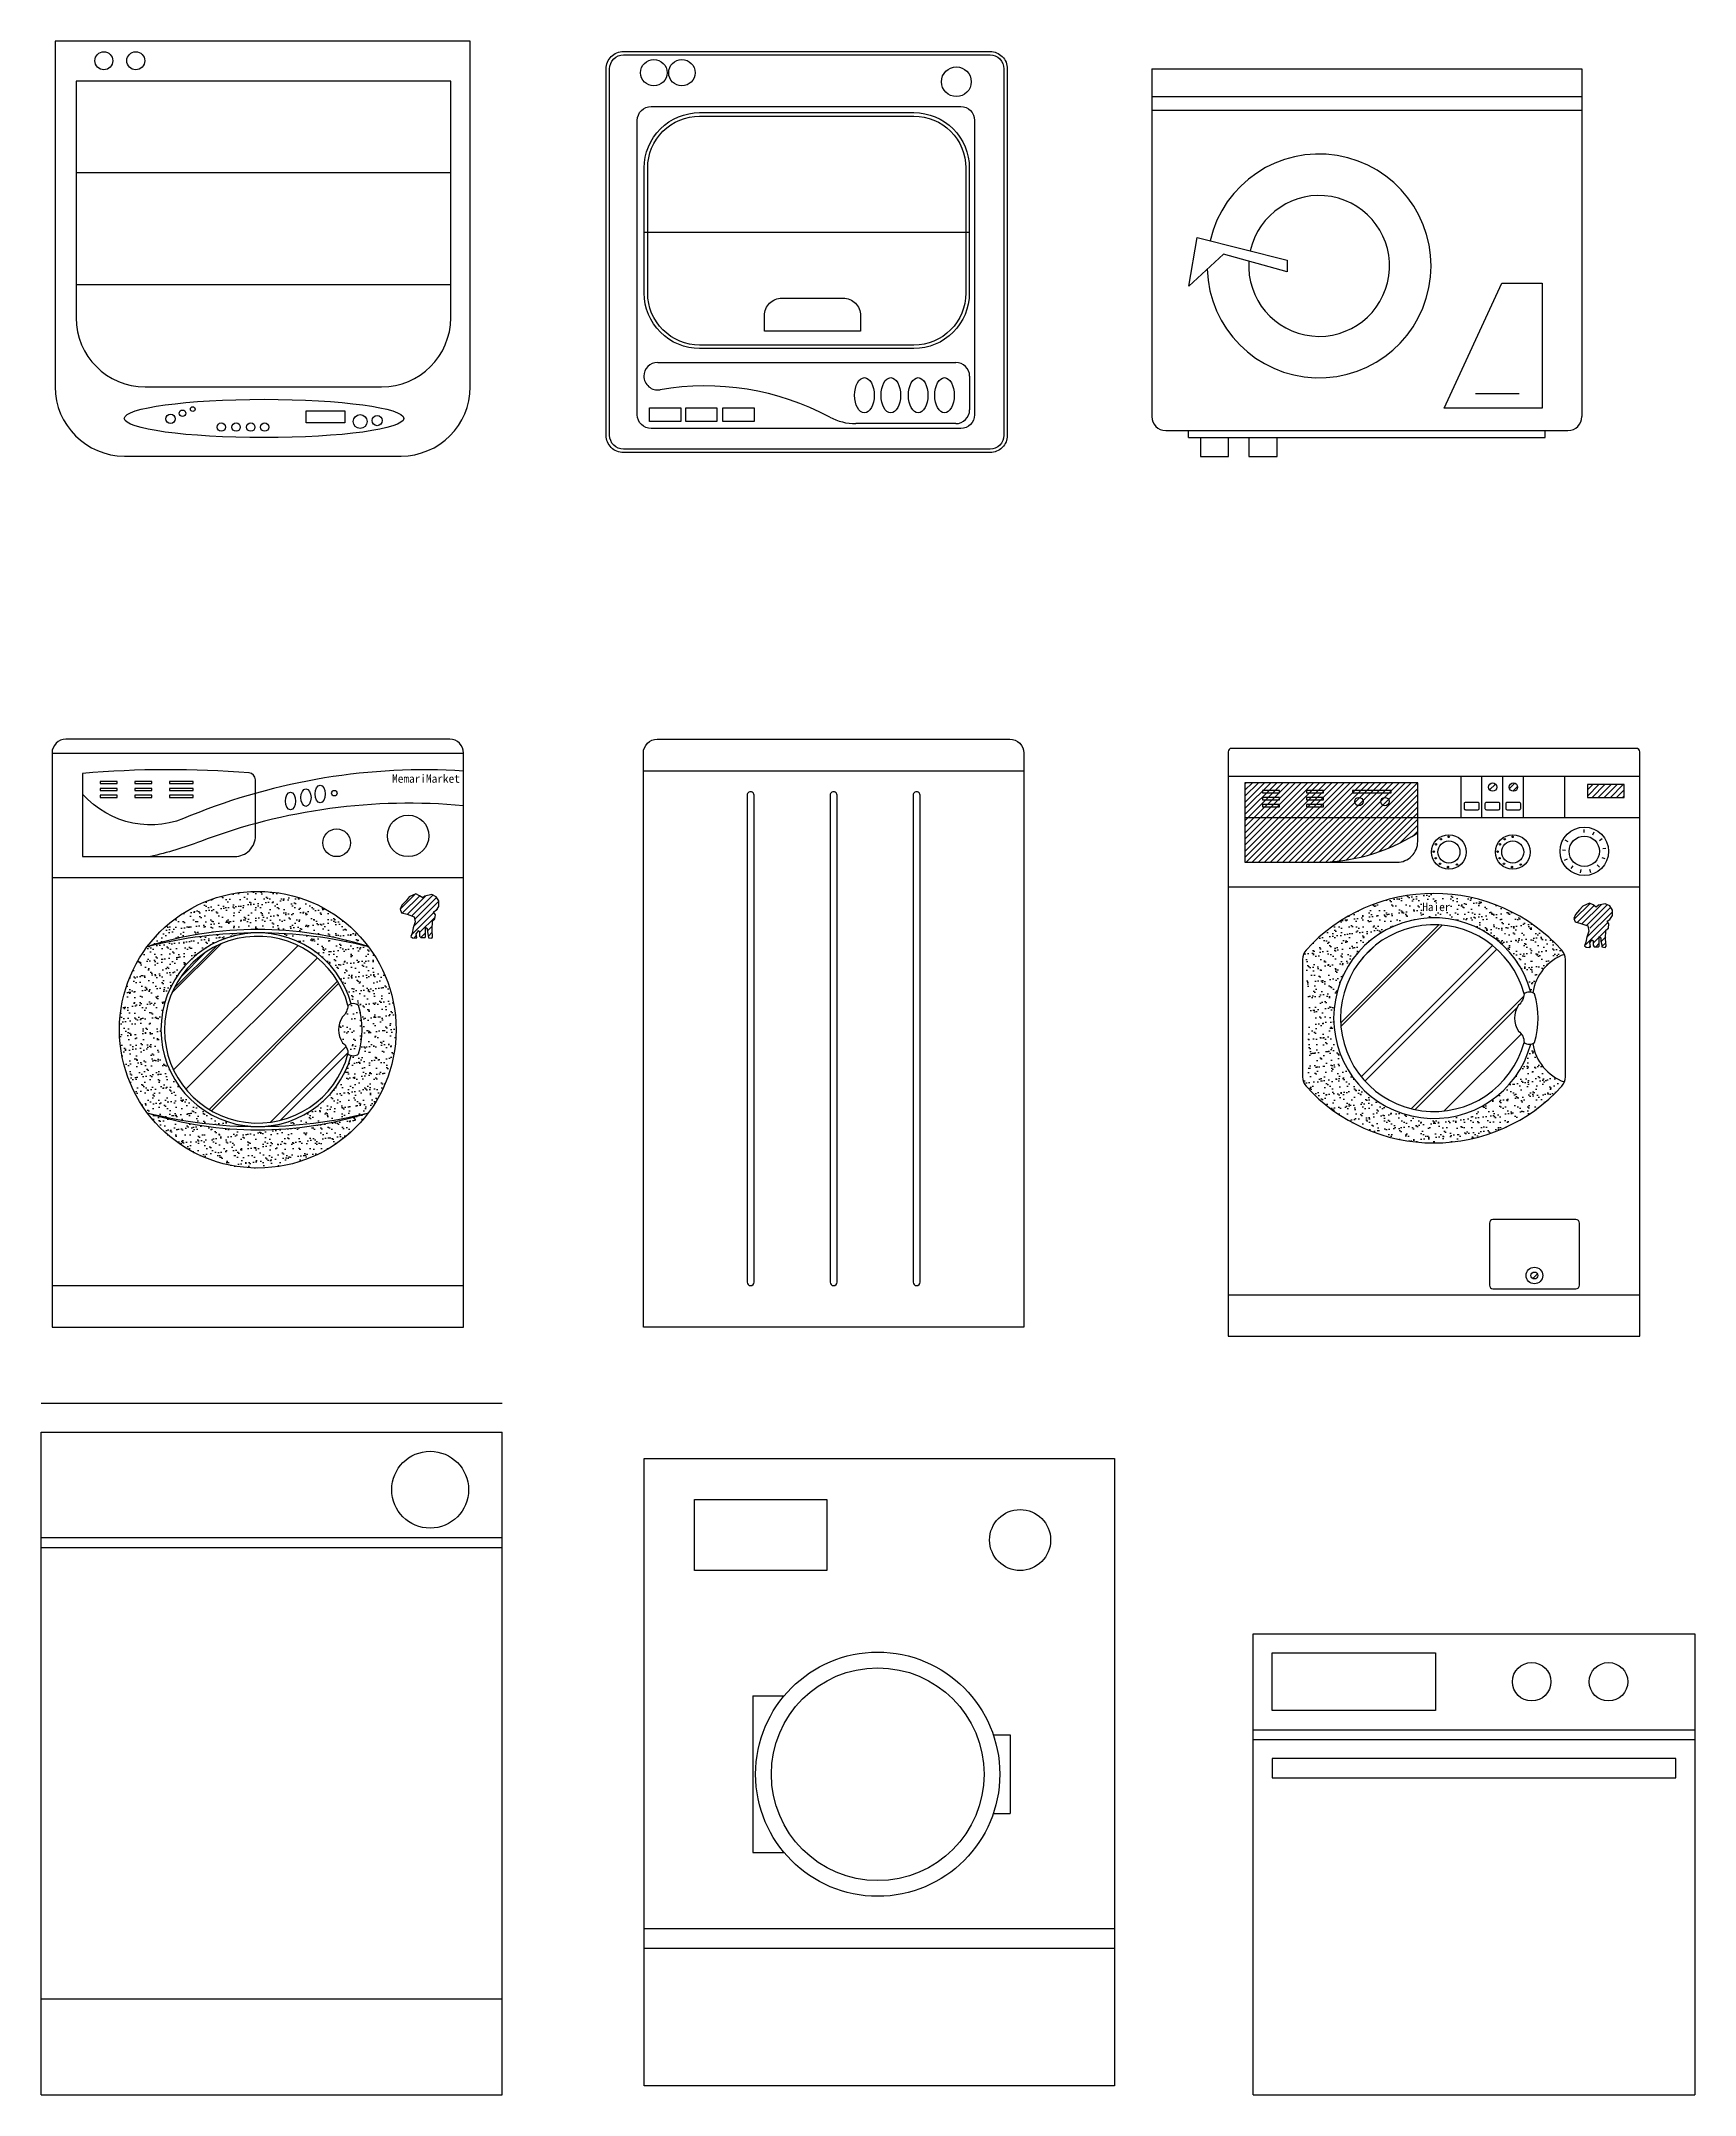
# Model space of a CAD drawing. Header units: millimetres. Extents: x 436 to 8707, y 4337 to 8587.
# Drawn here: x 478 to 2870, y 4359 to 7328 of the extents above; entities that cross this region are included whole.
import ezdxf

# ---------------------------------------------------------------- set-up
doc = ezdxf.new("R2010")
doc.units = ezdxf.units.MM
doc.styles.add('STYLE2', font='')
doc.styles.get('STYLE2').set_extended_font_data('SimHei')
pattern_1 = [(45, (-51571.956, 7573.157), (-4.4194174, 4.4194174), [])]

msp = doc.modelspace()

# ---------------------------------------------------------------- texts
at = {"linetype": 'ByBlock', "style": 'STYLE2'}
msp.add_text('MemariMarket ', height=12, dxfattribs=at).set_placement((986, 6255.8))
at = {"style": 'STYLE2'}
msp.add_text('Haier', height=12, dxfattribs=at).set_placement((2475.4, 6070.3))

# ---------------------------------------------------------------- hatches: boundary and pattern name
h = msp.add_hatch()
h.set_pattern_fill('ANSI31', color=256, scale=50, style=0)
h.set_pattern_definition(pattern_1)
h.paths.add_polyline_path([(2468.9, 6183.4), (2468.9, 6255.9), (2218.9, 6255.9), (2218.9, 6140.9), (2329.8, 6140.9, 0.137292)])
h = msp.add_hatch()
h.set_pattern_fill('ANSI31', color=256, scale=50, style=0)
h.set_pattern_definition(pattern_1)
h.paths.add_polyline_path([(2613.3, 6249.5, 1), (2601.3, 6249.5, 1)])
h.paths.add_polyline_path([(2583.3, 6249.5, 1), (2571.3, 6249.5, 1)])
h = msp.add_hatch()
h.set_pattern_fill('ANSI31', color=256, scale=50, style=0)
h.set_pattern_definition(pattern_1)
h.paths.add_polyline_path([(2714.3, 6253.1), (2714.3, 6234.4), (2767.5, 6234.4), (2767.5, 6253.1)])
h = msp.add_hatch()
h.set_pattern_fill('AR-SAND', color=256, scale=8, style=0)
h.set_pattern_definition([(37.5, (-51334.953, 7586.46), (-0.503947, 15.4145902), [0, -12.16, 0, -13.6, 0, -13]), (7.5, (-51334.953, 7586.46), (14.158214, 22.5771685), [0, -6.56, 0, -10.96, 0, -4.2]), (327.5, (-51344.793, 7586.46), (24.913135, 0.0452724), [0, -4, 0, -14.4, 0, -18.8]), (317.5, (-51344.793, 7586.46), (24.049013, 7.0214045), [0, -2, 0, -9.44, 0, -10.8])])
h.paths.add_polyline_path([(951.8, 6018.8, 0.5), (631.8, 6018.8, -0.155651)])
h.paths.add_polyline_path([(951.8, 6018.8, 0.059654), (797.8, 6038.6, -0.325461), (926.7, 5936.1, -0.235893), (937.5, 5933.8, -0.144121), (937.5, 5863.8, -0.235893), (926.7, 5861.5, -0.325461), (797.8, 5758.9, 0.059654), (951.8, 5778.8, 0.162278), (991.8, 5898.8, 0.162278)])
h.paths.add_polyline_path([(785.8, 6038.6, 0.059654), (631.8, 6018.8, 0.162278), (591.8, 5898.8, 0.162278), (631.8, 5778.8, 0.059654), (785.8, 5758.9, -0.958214)])
h.paths.add_polyline_path([(631.8, 5778.8, 0.5), (951.8, 5778.8, -0.155651)])
h = msp.add_hatch()
h.set_pattern_fill('ANSI31', color=256, scale=50, style=0)
h.set_pattern_definition([(45, (-51334.9526, 7586.4597), (-4.4194174, 4.4194174), [])])
h.paths.add_polyline_path([(1045.9, 6069), (1050.1, 6071.6), (1053.7, 6077), (1053.5, 6085), (1049.6, 6091.1), (1043.3, 6094.1), (1033.4, 6092), (1030.3, 6089.2), (1025.8, 6092.4), (1020.4, 6095), (1010.8, 6090.9), (1006.1, 6085.3), (1000.2, 6078.8), (997.8, 6073.1), (999.8, 6067.9), (1008, 6065.8), (1018, 6062.1), (1019.5, 6054.5), (1016.5, 6045.9), (1015.2, 6038.5), (1013, 6033.5), (1015.6, 6031.4), (1020.8, 6031.1), (1021.9, 6032.2), (1020.8, 6037.6), (1023, 6040.5), (1023.8, 6042), (1025.8, 6040.7), (1025.8, 6034.2), (1027.3, 6032), (1033.6, 6032), (1034.4, 6033.1), (1034.4, 6037.4), (1034.2, 6044.4), (1034.2, 6047), (1036.6, 6045.1), (1037, 6040.2), (1038.3, 6034.8), (1038.6, 6031.8), (1043.3, 6031.1), (1044.4, 6032.7), (1043.8, 6043.3), (1044.2, 6056), (1047.9, 6059.1), (1048.5, 6065.1)])
h = msp.add_hatch()
h.set_pattern_fill('AR-SAND', color=256, scale=8, style=0)
h.set_pattern_definition([(37.5, (-51571.956, 7573.157), (-0.503947, 15.4145902), [0, -12.16, 0, -13.6, 0, -13]), (7.5, (-51571.956, 7573.157), (14.158214, 22.5771685), [0, -6.56, 0, -10.96, 0, -4.2]), (327.5, (-51581.796, 7573.157), (24.913135, 0.0452724), [0, -4, 0, -14.4, 0, -18.8]), (317.5, (-51581.796, 7573.157), (24.049013, 7.0214045), [0, -2, 0, -9.44, 0, -10.8])])
h.paths.add_polyline_path([(2632.3, 5953, -0.066612), (2635.4, 5952, -0.277367), (2680.9, 6007.7, 0.092355), (2677.1, 6013.9, 0.442993), (2307.4, 6013.9, 0.170874), (2302.3, 6001.7, -0.111725), (2302.3, 5830.5, 0.186298), (2307.4, 5817, 0.442981), (2677.1, 5817, 0.092355), (2680.9, 5823.3, -0.277367), (2635.4, 5878.9, -0.066612), (2632.3, 5878, -7.601618)])
h.paths.add_polyline_path([(2473.4, 6067.4), (2519.9, 6067.4), (2519.9, 6084.8), (2473.4, 6084.8)], flags=24)
h = msp.add_hatch()
h.set_pattern_fill('ANSI31', color=256, scale=50, style=0)
h.set_pattern_definition(pattern_1)
h.paths.add_polyline_path([(2742.7, 6055.7), (2746.8, 6058.3), (2750.5, 6063.7), (2750.3, 6071.7), (2746.4, 6077.8), (2740.1, 6080.8), (2730.1, 6078.7), (2727.1, 6075.9), (2722.5, 6079.1), (2717.1, 6081.7), (2707.6, 6077.6), (2702.8, 6072), (2697, 6065.5), (2694.6, 6059.8), (2696.5, 6054.6), (2704.8, 6052.5), (2718.4, 6047.4), (2713.2, 6032.6), (2710.9, 6019.3), (2712.4, 6018.1), (2717.6, 6017.8), (2718.6, 6018.9), (2717.6, 6024.3), (2719.7, 6027.2), (2722.5, 6032.1), (2722.5, 6020.9), (2724.1, 6018.7), (2730.3, 6018.7), (2731.2, 6019.8), (2731.2, 6024.1), (2730.9, 6033.7), (2733.4, 6031.8), (2733.8, 6026.9), (2735.9, 6018.4), (2740.1, 6017.8), (2741.2, 6019.4), (2740.5, 6030), (2741, 6042.7), (2744.6, 6045.8), (2745.3, 6051.8)])
h = msp.add_hatch()
h.set_pattern_fill('AR-RROOF', color=256, scale=120, angle=45, style=0)
h.set_pattern_definition([(45, (-51334.95, 7586.46), (101.82338, 271.529), [1800, -240, 600, -120]), (45, (-51264.52, 7741.74), (-197.70706, 28.00143), [360, -39.6, 720, -90]), (45, (-51364.65, 7701.01), (384.38325, 498.08602), [960, -168, 480, -120])])
h.paths.add_polyline_path([(922.2, 5863.8, 0.243317), (914.4, 5880, -0.310227), (914.4, 5917.5, 0.187719), (922.2, 5933.8, 7.582401)])
h = msp.add_hatch()
h.set_pattern_fill('AR-RROOF', color=256, scale=120, angle=45, style=0)
h.set_pattern_definition([(45, (-49634.5, 7775.7), (101.82338, 271.529), [1800, -240, 600, -120]), (45, (-49564.07, 7930.97), (-197.70706, 28.00143), [360, -39.6, 720, -90]), (45, (-49664.2, 7890.245), (384.38325, 498.08602), [960, -168, 480, -120])])
h.paths.add_polyline_path([(2622.6, 5880.5, 0.243317), (2614.8, 5896.7, -0.361908), (2618.8, 5939, 0.124065), (2622.6, 5950.5, 7.582401)])
h = msp.add_hatch()
h.set_pattern_fill('AR-SAND', color=256, scale=10, style=0)
h.set_pattern_definition([(37.5, (-51334.953, 7586.46), (-0.6299336, 19.2682377), [0, -15.2, 0, -17, 0, -16.25]), (7.5, (-51334.953, 7586.46), (17.697767, 28.221461), [0, -8.2, 0, -13.7, 0, -5.25]), (327.5, (-51347.253, 7586.46), (31.1414186, 0.0565905), [0, -5, 0, -18, 0, -23.5]), (317.5, (-51347.253, 7586.46), (30.061266, 8.776756), [0, -2.5, 0, -11.8, 0, -13.5])])
h.paths.add_polyline_path([(937.5, 5933.8, 0.349666), (922.2, 5933.8, -0.187719), (914.4, 5917.5, 0.310227), (914.4, 5880, -0.243317), (922.2, 5863.8, 0.349666), (937.5, 5863.8, 0.144121)])
h = msp.add_hatch()
h.set_pattern_fill('ANSI31', color=256, scale=50, style=0)
h.set_pattern_definition(pattern_1)
h.paths.add_polyline_path([(2642.6, 5543.4, 1), (2632.6, 5543.4, 1)])

# ---------------------------------------------------------------- linework, layer by layer
for p, q in [((498.9, 7328.1), (498.9, 6828.1)), ((1098.9, 7328.1), (498.9, 7328.1)), ((1098.9, 6828.1), (1098.9, 7328.1)), ((2084.5, 7288.1), (2084.5, 6785.2)), ((2084.5, 7288.1), (2706.1, 7288.1)), ((2706.1, 7288.1), (2706.1, 6785.2)), ((1070.8, 7270.1), (529.1, 7270.1)), ((529.1, 7270.1), (529.1, 6928.1)), ((1070.8, 6928.1), (1070.8, 7270.1)), ((2084.5, 7248.1), (2706.1, 7248.1)), ((2084.5, 7228.1), (2706.1, 7228.1)), ((529.1, 7137.9), (1070.8, 7137.9)), ((1350.5, 7052), (1820.5, 7052)), ((2137.7, 6973.7), (2150.1, 7044)), ((2150.1, 7044), (2280.2, 7011.4)), ((2188, 7019.8), (2137.7, 6973.7)), ((2280.2, 6994.6), (2188, 7019.8)), ((2280.2, 7011.4), (2280.2, 6994.6)), ((529.1, 6976.1), (1070.8, 6976.1)), ((2507.1, 6797.5), (2590.3, 6977.9)), ((2590.3, 6977.9), (2648.9, 6977.9)), ((2648.9, 6977.9), (2648.9, 6797.5)), ((1370, 6863.4), (1801, 6863.4)), ((1821, 6843.4), (1821, 6795)), ((629.1, 6828.1), (970.8, 6828.1)), ((2552.6, 6818.5), (2615.4, 6818.5)), ((861.8, 6793.4), (917.8, 6793.4)), ((861.8, 6776), (861.8, 6793.4)), ((917.8, 6776), (861.8, 6776)), ((917.8, 6793.4), (917.8, 6776)), ((1801, 6775), (1656.4, 6775)), ((2648.9, 6797.5), (2507.1, 6797.5)), ((2104.5, 6765.2), (2686.1, 6765.2)), ((2137.6, 6755.2), (2137.6, 6765.2)), ((2137.6, 6755.2), (2653.1, 6755.2)), ((2154.9, 6755.2), (2154.9, 6727.6)), ((2195.5, 6727.6), (2195.5, 6755.2)), ((2224.9, 6755.2), (2224.9, 6727.6)), ((2265.5, 6727.6), (2265.5, 6755.2)), ((2653.1, 6755.2), (2653.1, 6765.2)), ((598.9, 6728.1), (998.9, 6728.1)), ((2154.9, 6727.6), (2195.5, 6727.6)), ((2224.9, 6727.6), (2265.5, 6727.6)), ((2194.8, 6265.5), (2789.8, 6265.5)), ((2531.3, 6265.5), (2531.3, 6205.5)), ((2561.3, 6265.5), (2561.3, 6205.5)), ((2591.3, 6265.5), (2591.3, 6205.5)), ((2621.3, 6265.5), (2621.3, 6205.5)), ((2681.3, 6265.5), (2681.3, 6205.5)), ((2218.9, 6205.5), (2789.8, 6205.5)), ((2709.7, 6183.7), (2709.7, 6188.4)), ((2722, 6180.7), (2724.2, 6184.9)), ((2682.7, 6158), (2678, 6158.3)), ((2686.3, 6170.2), (2682.2, 6172.6)), ((2731.7, 6172.4), (2735.5, 6175.1)), ((2735.2, 6147.9), (2739.6, 6146.4)), ((2736.4, 6160.6), (2741, 6161.3)), ((2685.1, 6145.5), (2680.8, 6143.6)), ((2693, 6135.5), (2690.1, 6131.8)), ((2704.6, 6130.2), (2703.7, 6125.6)), ((2717.3, 6130.8), (2718.6, 6126.3)), ((2728.3, 6137.2), (2731.5, 6133.8)), ((2194.8, 6105.5), (2789.8, 6105.5)), ((2194.8, 5515.5), (2789.8, 5515.5)), ((478.5, 5358.7), (1145.1, 5358.7)), ((478.5, 4358.7), (478.5, 5317.1)), ((478.5, 5317.1), (1145.1, 5317.1)), ((1145.1, 4358.7), (1145.1, 5317.1)), ((1350.4, 4372), (1350.4, 5278.9)), ((1350.4, 5278.9), (2030.5, 5278.9)), ((2030.5, 5278.9), (2030.5, 4372)), ((1423.3, 5116.8), (1423.3, 5219.8)), ((1423.3, 5219.8), (1614.5, 5219.8)), ((1614.5, 5219.8), (1614.5, 5116.8)), ((1145.1, 5164.3), (478.5, 5164.3)), ((478.5, 5150.4), (1145.1, 5150.4)), ((1614.5, 5116.8), (1423.3, 5116.8)), ((2230.8, 4358.8), (2230.8, 5025.5)), ((2230.8, 5025.5), (2869.7, 5025.5)), ((2869.7, 5025.5), (2869.7, 4358.8)), ((2258.6, 4997.7), (2494.7, 4997.7)), ((2258.6, 4914.4), (2258.6, 4997.7)), ((2494.7, 4997.7), (2494.7, 4914.4)), ((1507.7, 4935.8), (1552.8, 4935.8)), ((1507.7, 4935.8), (1507.7, 4709.1)), ((2494.7, 4914.4), (2258.6, 4914.4)), ((1855.2, 4879.2), (1879.7, 4879.2)), ((1879.7, 4879.2), (1879.7, 4765.8)), ((2230.8, 4886.6), (2869.7, 4886.6)), ((2230.8, 4872.7), (2869.7, 4872.7)), ((2841.9, 4845), (2258.6, 4845)), ((2258.6, 4845), (2258.6, 4817.2)), ((2841.9, 4817.2), (2841.9, 4845)), ((2258.6, 4817.2), (2841.9, 4817.2)), ((1855.2, 4765.8), (1879.7, 4765.8)), ((1507.7, 4709.1), (1552.8, 4709.1)), ((2030.5, 4598.8), (1350.4, 4598.8)), ((2030.5, 4570.4), (1350.4, 4570.4)), ((478.5, 4497.6), (1145.1, 4497.6)), ((2030.5, 4372), (1350.4, 4372)), ((478.5, 4358.7), (1145.1, 4358.7)), ((2230.8, 4358.8), (2869.7, 4358.8))]:
    msp.add_line(p, q)
at = {"linetype": 'ByBlock'}
for p, q in [((494.3, 6298.8), (1089.3, 6298.8)), ((1899.3, 6272.8), (1349.3, 6272.8)), ((494.3, 6118.8), (1089.3, 6118.8)), ((494.3, 5528.8), (1089.3, 5528.8))]:
    msp.add_line(p, q, dxfattribs=at)
for points in [[(1320.5, 7313.1), (1850.5, 7313.1, -0.414214), (1875.5, 7288.1), (1875.5, 6758.1, -0.414214), (1850.5, 6733.1), (1320.5, 6733.1, -0.414214), (1295.5, 6758.1), (1295.5, 7288.1, -0.414214)], [(1320.5, 7308.1), (1850.5, 7308.1, -0.414214), (1870.5, 7288.1), (1870.5, 6758.1, -0.414214), (1850.5, 6738.1), (1320.5, 6738.1, -0.414214), (1300.5, 6758.1), (1300.5, 7288.1, -0.414214)], [(1360.5, 7233.5), (1808.1, 7233.5, -0.414214), (1828.1, 7213.5), (1828.1, 6787.9, -0.414214), (1808.1, 6767.9), (1360.5, 6767.9, -0.414214), (1340.5, 6787.9), (1340.5, 7213.5, -0.414214)], [(1430.5, 7224.6), (1740.5, 7224.6, -0.414214), (1820.5, 7144.6), (1820.5, 6963.6, -0.414214), (1740.5, 6883.6), (1430.5, 6883.6, -0.414214), (1350.5, 6963.6), (1350.5, 7144.6, -0.414214)], [(1430.5, 7219.6), (1740.5, 7219.6, -0.414214), (1815.5, 7144.6), (1815.5, 6963.6, -0.414214), (1740.5, 6888.6), (1430.5, 6888.6, -0.414214), (1355.5, 6963.6), (1355.5, 7144.6, -0.414214)], [(1549.5, 6956.5), (1638.2, 6956.5, -0.414214), (1663.2, 6931.5), (1663.2, 6908.8), (1524.5, 6908.8), (1524.5, 6931.5, -0.414214)], [(494.3, 5468.8), (1089.3, 5468.8), (1089.3, 6298.8, 0.414214), (1069.3, 6318.8), (514.3, 6318.8, 0.414214), (494.3, 6298.8)], [(1899.3, 5468.8), (1349.3, 5468.8), (1349.3, 6298.8, -0.414214), (1369.3, 6318.8), (1879.3, 6318.8, -0.414214), (1899.3, 6298.8)], [(2194.8, 6300.5), (2194.8, 5455.5), (2789.8, 5455.5), (2789.8, 6300.5, 0.414214), (2784.8, 6305.5), (2199.8, 6305.5, 0.414214)], [(2438.9, 6140.9, 0.414214), (2468.9, 6170.9), (2468.9, 6255.9), (2218.9, 6255.9), (2218.9, 6140.9)], [(2538.1, 6216.8), (2555.8, 6216.8, 0.414214), (2557.8, 6218.8), (2557.8, 6225.3, 0.414214), (2555.8, 6227.3), (2538.1, 6227.3, 0.414214), (2536.1, 6225.3), (2536.1, 6218.8, 0.414214)], [(2568.1, 6216.8), (2585.8, 6216.8, 0.414214), (2587.8, 6218.8), (2587.8, 6225.3, 0.414214), (2585.8, 6227.3), (2568.1, 6227.3, 0.414214), (2566.1, 6225.3), (2566.1, 6218.8, 0.414214)], [(2598.1, 6216.8), (2615.8, 6216.8, 0.414214), (2617.8, 6218.8), (2617.8, 6225.3, 0.414214), (2615.8, 6227.3), (2598.1, 6227.3, 0.414214), (2596.1, 6225.3), (2596.1, 6218.8, 0.414214)], [(2677.1, 5817, 0.186298), (2682.3, 5830.5), (2682.3, 6000.5, 0.186298), (2677.1, 6013.9, 0.442993), (2307.4, 6013.9, 0.186298), (2302.3, 6000.5), (2302.3, 5830.5, 0.186298), (2307.4, 5817, 0.442981)], [(2622.6, 5880.5, 0.349666), (2637.9, 5880.5, 0.144121), (2637.9, 5950.5, 0.349666), (2622.6, 5950.5, -0.187719), (2614.8, 5934.2, 0.310227), (2614.8, 5896.7, -0.243317)], [(2577.6, 5524.3), (2697.6, 5524.3, 0.414214), (2702.6, 5529.3), (2702.6, 5619.3, 0.414214), (2697.6, 5624.3), (2577.6, 5624.3, 0.414214), (2572.6, 5619.3), (2572.6, 5529.3, 0.414214)]]:
    msp.add_lwpolyline(points, format="xyb", close=True)
for points in [[(1358.2, 6797.8), (1403.4, 6797.8), (1403.4, 6778.1), (1358.2, 6778.1)], [(1410.5, 6797.8), (1455.7, 6797.8), (1455.7, 6778.1), (1410.5, 6778.1)], [(1464.1, 6797.8), (1509.3, 6797.8), (1509.3, 6778.1), (1464.1, 6778.1)], [(2244.4, 6241.2), (2268.8, 6241.2), (2268.8, 6244.4), (2244.4, 6244.4)], [(2308, 6241.2), (2332.5, 6241.2), (2332.5, 6244.4), (2308, 6244.4)], [(2374.8, 6241.2), (2430.4, 6241.2), (2430.4, 6244.4), (2374.8, 6244.4)], [(2714.3, 6234.4), (2767.5, 6234.4), (2767.5, 6253.1), (2714.3, 6253.1)], [(2244.4, 6231.2), (2268.8, 6231.2), (2268.8, 6234.4), (2244.4, 6234.4)], [(2244.4, 6221.2), (2268.8, 6221.2), (2268.8, 6224.4), (2244.4, 6224.4)], [(2308, 6231.2), (2332.5, 6231.2), (2332.5, 6234.4), (2308, 6234.4)], [(2308, 6221.2), (2332.5, 6221.2), (2332.5, 6224.4), (2308, 6224.4)]]:
    msp.add_lwpolyline(points, close=True)
for points in [[(538.4, 6149.2), (758.4, 6149.2, 0.414214), (788.4, 6179.2), (788.4, 6260, 0.390454), (779.2, 6270, 0.042549), (538.4, 6269.2)], [(922.2, 5863.8, 0.349666), (937.5, 5863.8, 0.144121), (937.5, 5933.8, 0.349666), (922.2, 5933.8, -0.187719), (914.4, 5917.5, 0.310227), (914.4, 5880, -0.243317)]]:
    msp.add_lwpolyline(points, format="xyb", close=True, dxfattribs=at)
for points in [[(1089.3, 6272.8, 0.112444), (694.6, 6208.3, -0.336466), (538.4, 6239.4)], [(1509.3, 6237.8, 1.000204), (1499.3, 6237.8)], [(1499.3, 6237.8), (1499.3, 5533.8, 0.999907), (1509.3, 5533.8)], [(1629.3, 6237.8, 1.000111), (1619.3, 6237.8)], [(1619.3, 6237.8), (1619.3, 5533.8, 0.999907), (1629.3, 5533.8)], [(1749.3, 6237.8, 1.000204), (1739.3, 6237.8)], [(1739.3, 6237.8), (1739.3, 5533.8, 0.999907), (1749.3, 5533.8)], [(1089.3, 6222.6, 0.113907), (708.8, 6171, -0.037517), (636.6, 6149.2)]]:
    msp.add_lwpolyline(points, format="xyb", dxfattribs=at)
for points in [[(563.9, 6254.5), (588.4, 6254.5), (588.4, 6257.7), (563.9, 6257.7)], [(563.9, 6244.5), (588.4, 6244.5), (588.4, 6247.7), (563.9, 6247.7)], [(563.9, 6234.5), (588.4, 6234.5), (588.4, 6237.7), (563.9, 6237.7)], [(613.9, 6254.5), (638.4, 6254.5), (638.4, 6257.7), (613.9, 6257.7)], [(613.9, 6244.5), (638.4, 6244.5), (638.4, 6247.7), (613.9, 6247.7)], [(613.9, 6234.5), (638.4, 6234.5), (638.4, 6237.7), (613.9, 6237.7)], [(663.9, 6254.5), (698.4, 6254.5), (698.4, 6257.7), (663.9, 6257.7)], [(663.9, 6244.5), (698.4, 6244.5), (698.4, 6247.7), (663.9, 6247.7)], [(663.9, 6234.5), (698.4, 6234.5), (698.4, 6237.7), (663.9, 6237.7)]]:
    msp.add_lwpolyline(points, close=True, dxfattribs=at)
for points in [[(1509.3, 5533.8), (1509.3, 6237.8)], [(1629.3, 5533.8), (1629.3, 6237.8)], [(1749.3, 5533.8), (1749.3, 6237.8)], [(1044.4, 6032.7), (1043.8, 6043.3), (1044.2, 6056), (1047.9, 6059.1), (1048.5, 6065.1), (1045.9, 6069), (1050.1, 6071.6), (1053.7, 6077), (1053.5, 6085), (1049.6, 6091.1), (1043.3, 6094.1), (1033.4, 6092), (1030.3, 6089.2), (1025.8, 6092.4), (1020.4, 6095), (1010.8, 6090.9), (1006.1, 6085.3), (1000.2, 6078.8), (997.8, 6073.1), (999.8, 6067.9), (1008, 6065.8), (1018, 6062.1), (1019.5, 6054.5), (1016.5, 6045.9), (1015.2, 6038.5), (1013, 6033.5), (1015.6, 6031.4), (1020.8, 6031.1), (1021.9, 6032.2), (1020.8, 6037.6), (1023, 6040.5), (1023.8, 6042), (1025.8, 6040.7), (1025.8, 6034.2), (1027.3, 6032), (1033.6, 6032), (1034.4, 6033.1), (1034.4, 6037.4), (1034.2, 6044.4), (1034.2, 6047), (1036.6, 6045.1), (1037, 6040.2), (1038.3, 6034.8), (1038.6, 6031.8), (1043.3, 6031.1), (1044.4, 6032.7)]]:
    msp.add_lwpolyline(points, dxfattribs=at)
msp.add_lwpolyline([(2741.2, 6019.4), (2740.5, 6030), (2741, 6042.7), (2744.6, 6045.8), (2745.3, 6051.8), (2742.7, 6055.7), (2746.8, 6058.3), (2750.5, 6063.7), (2750.3, 6071.7), (2746.4, 6077.8), (2740.1, 6080.8), (2730.1, 6078.7), (2727.1, 6075.9), (2722.5, 6079.1), (2717.1, 6081.7), (2707.6, 6077.6), (2702.8, 6072), (2697, 6065.5), (2694.6, 6059.8), (2696.5, 6054.6), (2704.8, 6052.5), (2714.7, 6048.8), (2716.3, 6041.2), (2713.2, 6032.6), (2711.9, 6025.2), (2709.8, 6020.2), (2712.4, 6018.1), (2717.6, 6017.8), (2718.6, 6018.9), (2717.6, 6024.3), (2719.7, 6027.2), (2720.6, 6028.7), (2722.5, 6027.4), (2722.5, 6020.9), (2724.1, 6018.7), (2730.3, 6018.7), (2731.2, 6019.8), (2731.2, 6024.1), (2731, 6031.1), (2731, 6033.6), (2733.4, 6031.8), (2733.8, 6026.9), (2735.1, 6021.5), (2735.3, 6018.5), (2740.1, 6017.8), (2741.2, 6019.4)])
for centre, radius in [((569.2, 7299.7), 13), ((615.4, 7299.7), 13), ((1364.4, 7282.4), 19.1), ((1405, 7282.4), 19.1), ((1801.8, 7269.3), 21.5), ((665.7, 6782), 6.67), ((683, 6790), 4.67), ((697.7, 6796), 3.33), ((739, 6770), 6), ((760.4, 6770), 6), ((781.7, 6770), 6), ((801.7, 6770), 6), ((939.8, 6778), 10), ((964.5, 6779.4), 7.33), ((2577.3, 6249.5), 6), ((2607.3, 6249.5), 6), ((2383.8, 6228.6), 6), ((2421.4, 6228.6), 6), ((2513.9, 6155.7), 25), ((2513.6, 6177.6), 1), ((2606.3, 6155.7), 25), ((2606, 6177.6), 1), ((2709.7, 6156.7), 35), ((2709.7, 6156.7), 22), ((2492, 6156.2), 1), ((2494.9, 6146.7), 1), ((2495.2, 6166.8), 1), ((2513.9, 6155.7), 16), ((2502.4, 6174.1), 1), ((2584.4, 6156.2), 1), ((2587.3, 6146.7), 1), ((2587.7, 6166.8), 1), ((2606.3, 6155.7), 16), ((2594.8, 6174.1), 1), ((2501.2, 6138.7), 1), ((2512.6, 6134), 1), ((2525.5, 6137.5), 1), ((2593.6, 6138.7), 1), ((2605, 6134), 1), ((2617.9, 6137.5), 1), ((2637.6, 5543.4), 12), ((2637.6, 5543.4), 5), ((1041, 5233.7), 55.6), ((1894, 5161), 44.1), ((1688.1, 4822.4), 176.5), ((1688.1, 4822.4), 153.8), ((2633.6, 4956.1), 27.8), ((2744.7, 4956.1), 27.8)]:
    msp.add_circle(centre, radius)
for centre, radius in [((902.4, 6240.7), 4), ((1009.2, 6179), 30), ((905.8, 6169), 20), ((791.8, 5898.8), 200)]:
    msp.add_circle(centre, radius, dxfattribs=at)
for centre, radius, start, end in [((2326.3, 7003), 161.8, 181.679, 167.0338), ((2326.3, 7003), 101.8, 176.1945, 167.6708), ((629.1, 6928.1), 100, 180, 270), ((970.8, 6928.1), 100, 270, 0), ((1370, 6843.4), 20, 90, 180), ((1801, 6843.4), 20, 0, 90), ((1370, 6843.7), 20, 180, 279.7934), ((1438.5, 6447.1), 382.4, 61.8907, 99.7934), ((598.9, 6828.1), 100, 180, 270), ((998.9, 6828.1), 100, 270, 0), ((1656.4, 6855), 80, 241.8907, 270), ((1801, 6795), 20, 270, 0), ((2104.5, 6785.2), 20, 180, 270), ((2686.1, 6785.2), 20, 270, 0), ((2323.4, 6410.5), 269.7, 268.6414, 302.6282), ((2492.3, 5915.5), 145, 14.9886, 345.0114), ((2492.3, 5915.5), 135, 15.0261, 344.9739), ((2704.5, 5942), 69.8, 109.7453, 171.7543), ((2704.5, 5888.9), 69.8, 188.2457, 250.2547)]:
    msp.add_arc(centre, radius, start, end)
for centre, radius, start, end in [((791.8, 5517.3), 526.4, 72.3057, 107.6943), ((791.8, 5385.5), 653.2, 75.8206, 104.1794), ((791.8, 5898.8), 140, 15.4429, 344.5571), ((791.8, 5898.8), 135, 15.0261, 344.9739), ((791.8, 6412), 653.2, 255.8206, 284.1794), ((791.8, 6280.3), 526.4, 252.3057, 287.6943)]:
    msp.add_arc(centre, radius, start, end, dxfattribs=at)
for centre, major_axis, ratio in [((1668.9, 6816.1), (0, -25.4), 0.556202), ((1707, 6816.1), (0, -25.4), 0.556202), ((1746.6, 6816.1), (0, -25.4), 0.556202), ((1784.7, 6816.1), (0, -25.4), 0.556202), ((800.8, 6782.5), (202, 0), 0.137115)]:
    msp.add_ellipse(centre, major_axis=major_axis, ratio=ratio)
for centre in [(839.1, 6229.3), (861.4, 6234.4), (882, 6239.6)]:
    msp.add_ellipse(centre, major_axis=(0, 12.7), ratio=0.578947, dxfattribs=at)

msp.set_redraw_order([(e.dxf.handle, doc.entitydb.next_handle()) for e in msp.query("TEXT MTEXT ATTDEF DIMENSION ARC_DIMENSION")])  # texts and dimensions are drawn at this point

doc.saveas('drawing.dxf')
